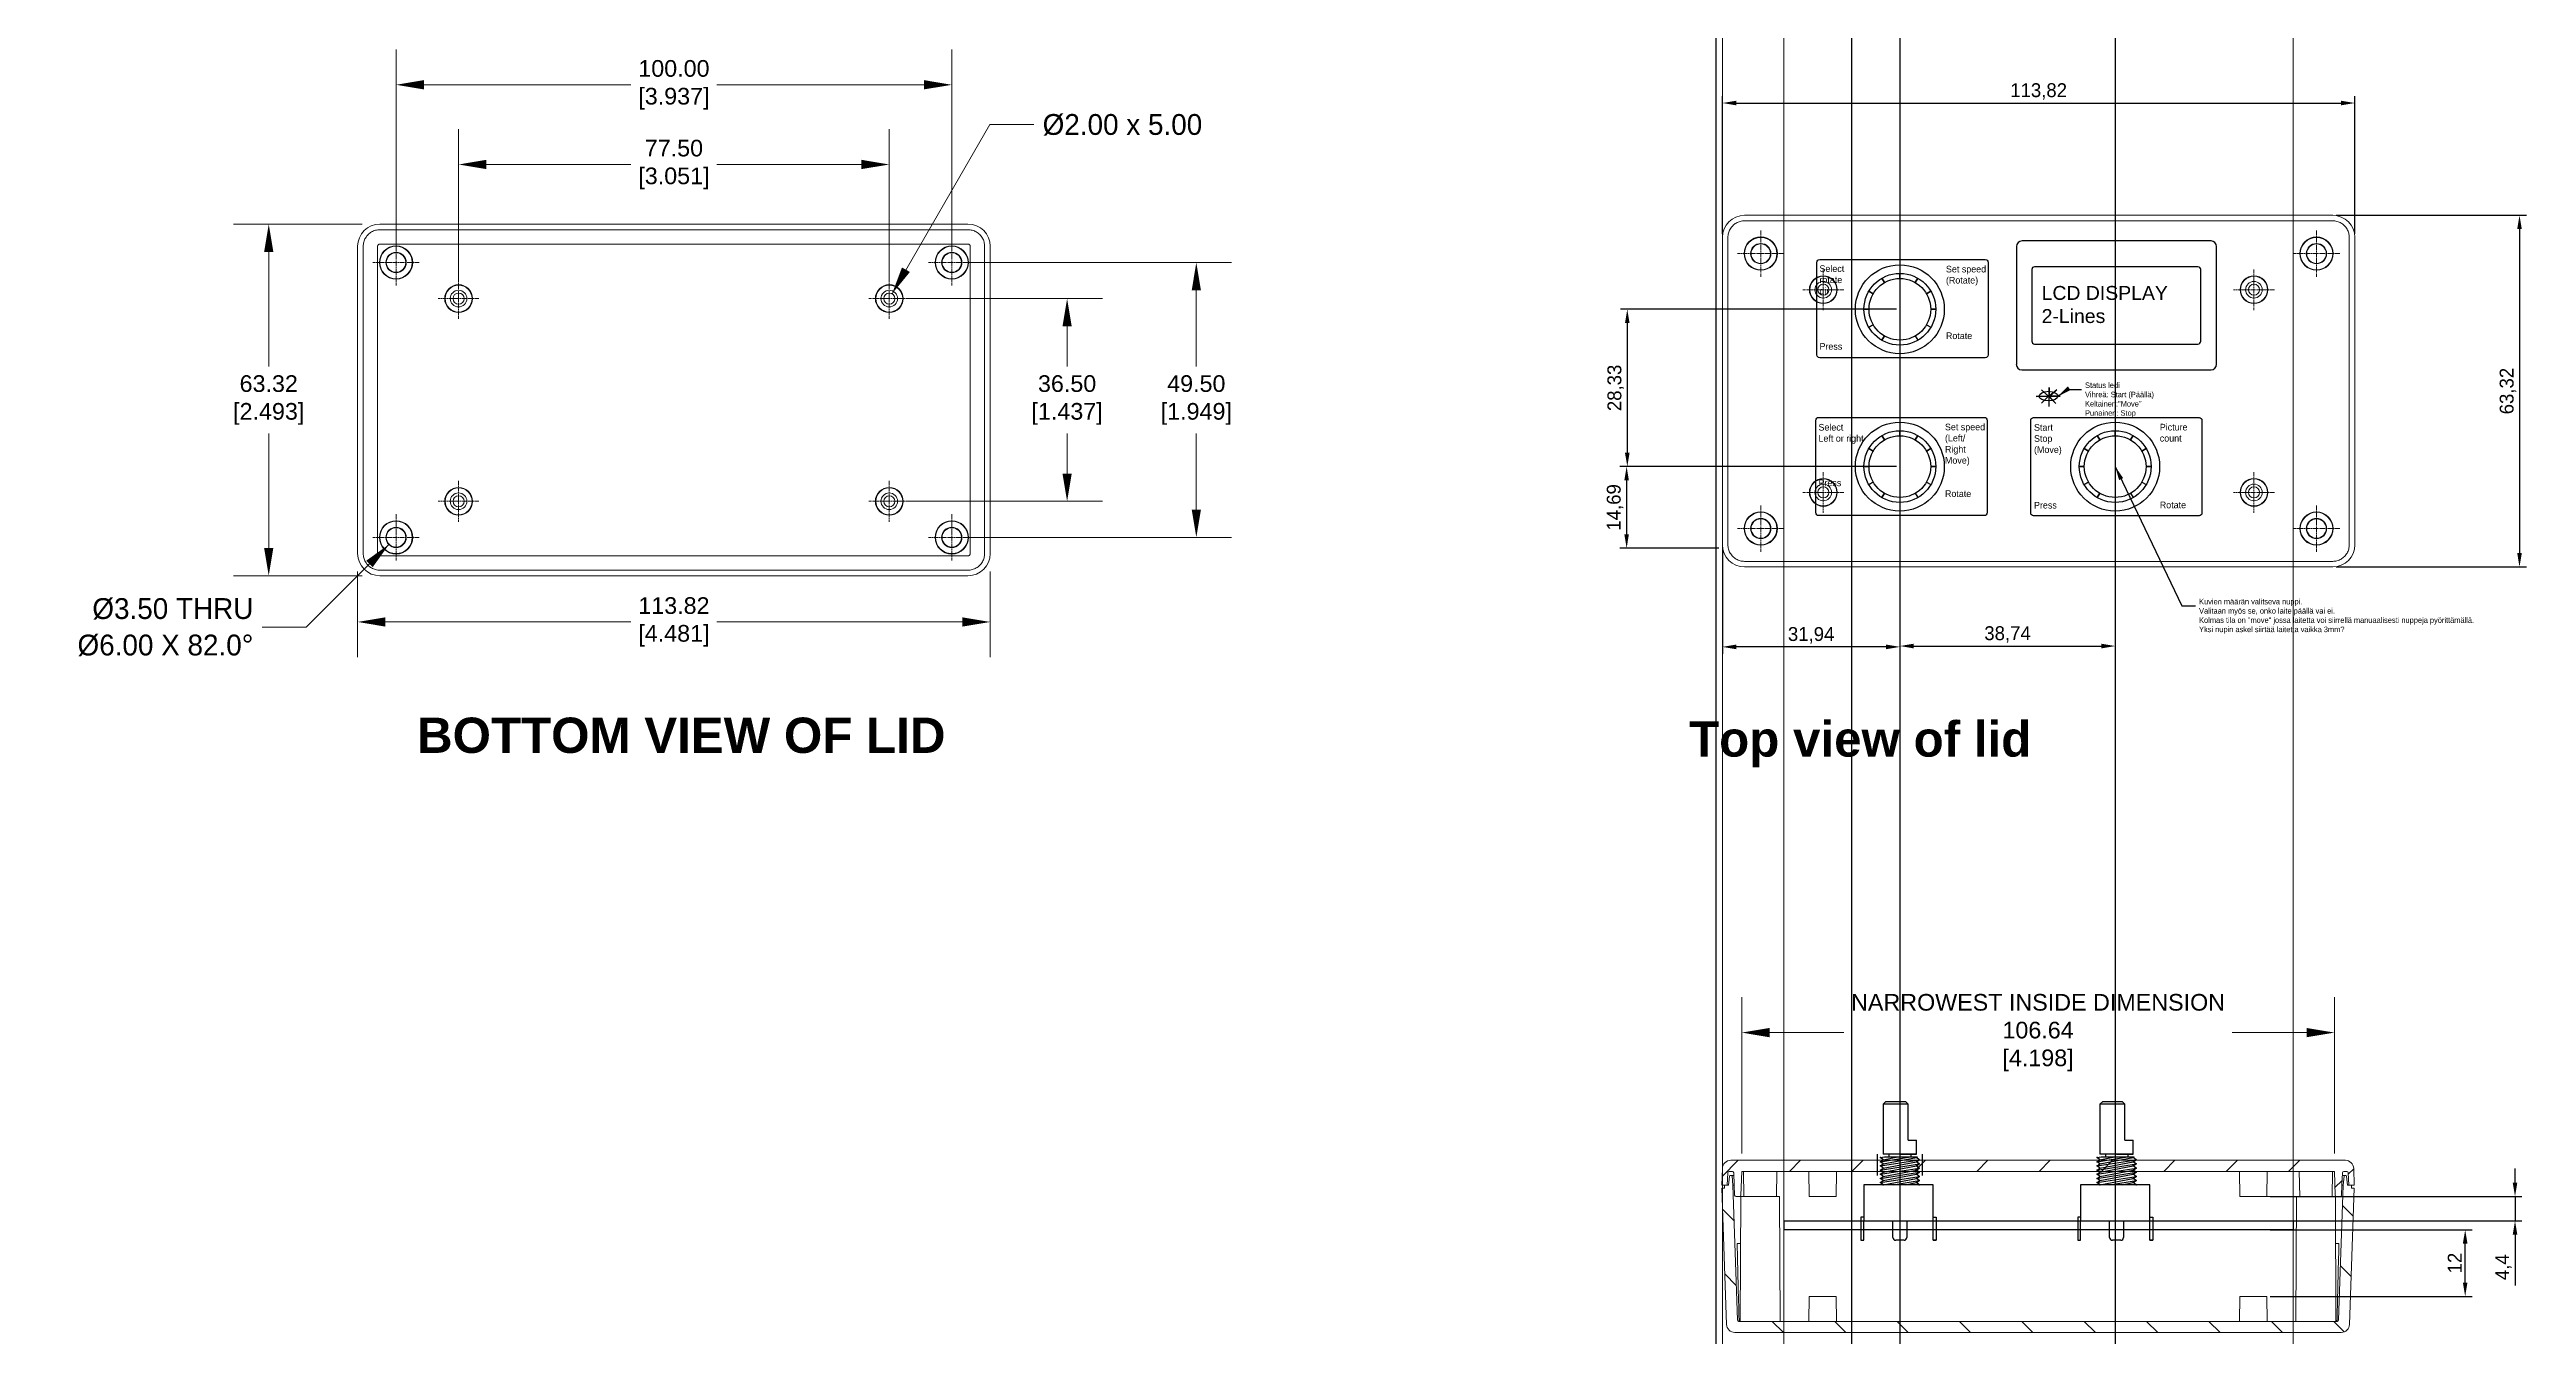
# Model space of a CAD drawing. Header units: millimetres. Extents: x 229 to 675, y 43 to 274.
import ezdxf

# ---------------------------------------------------------------- set-up
doc = ezdxf.new("R2010")
doc.units = ezdxf.units.MM
doc.linetypes.add('CHAIN', pattern=[0.7087, 0.4724, -0.0591, 0.1181, -0.0591])
for name, color, linetype, lineweight in [('Center Mark (ANSI)', 7, 'Continuous', 9), ('Dimension (ANSI)', 51, 'Continuous', 9), ('Hatch (ANSI)', 7, 'Continuous', 9), ('Symbol (ANSI)', 7, 'Continuous', 9), ('Visible (ANSI)', 7, 'Continuous', 18)]:
    doc.layers.add(name, color=color, linetype=linetype, lineweight=lineweight)
doc.layers.add('Comments', color=50, linetype='Continuous')
doc.styles.add('Note Text (ANSI)', font='ARIAL.TTF')
doc.styles.add('Text Style48', font='ARIALBD.TTF')
doc.dimstyles.new('Default - mm [in] (ANSI)', dxfattribs={"dimscale": 2, "dimtxt": 1.5, "dimasz": 2.5, "dimexe": 3.175, "dimexo": 1.6002, "dimgap": 0.8, "dimtad": 0, "dimtih": 1, "dimtoh": 1, "dimrnd": 1e-08, "dimzin": 4, "dimdsep": 46, "dimtxsty": 'Note Text (ANSI)', "dimcen": 0.09, "dimdle": 10, "dimclrd": 256, "dimclre": 256, "dimclrt": 256, "dimadec": 1, "dimazin": 1, "dimtfac": 2.032, "dimtofl": 0, "dimtmove": 0, "dimatfit": 3, "dimfxl": 0, "dimtolj": 1, "dimtzin": 4, "dimlwd": -1, "dimlwe": -1, "dimarcsym": 0})
doc.dimstyles.new('Default - mm [in] (ANSI)$7', dxfattribs={"dimscale": 2, "dimtxt": 1.5, "dimasz": 2.5, "dimexe": 3.175, "dimexo": 1.6002, "dimgap": 0.8, "dimtad": 0, "dimtih": 1, "dimtoh": 1, "dimrnd": 1e-08, "dimzin": 4, "dimdsep": 46, "dimtxsty": 'Note Text (ANSI)', "dimcen": 0.09, "dimdle": 10, "dimclrd": 256, "dimclre": 256, "dimclrt": 256, "dimadec": 1, "dimazin": 1, "dimtfac": 2.032, "dimtofl": 0, "dimtmove": 0, "dimatfit": 3, "dimfxl": 0, "dimtolj": 1, "dimtzin": 4, "dimlwd": -1, "dimlwe": -1, "dimarcsym": 0})
doc.dimstyles.new('ISO-25', dxfattribs={"dimtxt": 2.5, "dimasz": 2.5, "dimexe": 1.25, "dimexo": 0.625, "dimtad": 1, "dimtxsty": 'Standard', "dimcen": 2.5, "dimadec": 0, "dimazin": 0, "dimtfac": 1, "dimtmove": 0, "dimatfit": 3, "dimfxl": 0, "dimarcsym": 0})

msp = doc.modelspace()

# ---------------------------------------------------------------- texts
at = {"char_height": 1.2, "width": 7.72906, "attachment_point": 1}
for s, insert in [('Select \\Protate\\Pdir.\\P\\P\\P\\P\\PPress', (547.787, 234.936)), ('Set speed\\P(Rotate)\\P\\P\\P\\P\\PRotate', (570.546, 234.854)), ('Select\\PLeft or right\\P\\P\\P\\PPress', (547.61, 206.376)), ('Set speed\\P(Left/\\PRight\\PMove)\\P\\P\\PRotate', (570.369, 206.423)), ('Start\\PStop\\P(Move)\\P\\P\\P\\P\\PPress', (586.395, 206.347)), ('Picture count\\P\\P\\P\\P\\P\\PRotate', (609.025, 206.394))]:
    msp.add_mtext(s, dxfattribs=dict(at, insert=insert))
at = {"layer": 'Comments', "char_height": 1, "attachment_point": 1}
for s, insert, width in [('Status ledi\\PVihreä: Start (Päällä)\\PKeltainen:"Move"\\PPunainen: Stop', (595.572, 213.844), 22.20321), ('Kuvien määrän valitseva nuppi.\\PValitaan myös se, onko laite päällä vai ei.\\PKolmas tila on "move" jossa laitetta voi siirrellä manuaalisesti nuppeja pyörittämällä.\\PYksi nupin askel siirtää laitetta vaikka 3mm?', (616.099, 174.884), 47.68318)]:
    msp.add_mtext(s, dxfattribs=dict(at, insert=insert, width=width))
at = {"layer": 'Symbol (ANSI)', "char_height": 3.75}
for s, insert, width, attachment_point, line_spacing_factor in [('%%C2.00 x 5.00', (408.009, 262.171), 32.18834, 1, 0.2625), ('%%C3.50 THRU\\P%%C6.00 X 82.0{\\fArial|b0|i0|c0|p0;°}', (265.99, 169.776), 43.12473, 6, 1.05)]:
    msp.add_mtext(s, dxfattribs=dict(at, insert=insert, width=width, attachment_point=attachment_point, line_spacing_factor=line_spacing_factor))
at = {"layer": 'Symbol (ANSI)', "char_height": 6.35, "attachment_point": 7, "style": 'Text Style48'}
for s, insert in [('BOTTOM VIEW OF LID', (295.431, 147.049)), ('Top view of lid', (524.313, 144.555))]:
    msp.add_mtext(s, dxfattribs=dict(at, insert=insert))

# ---------------------------------------------------------------- blocks, each defined once
blk = doc.blocks.new('*D8')
at = {"layer": 'Defpoints', "color": 0, "lineweight": -3}
for p in [(380.41, 253.09), (302.91, 228.94), (380.41, 228.94)]:
    blk.add_point(p, dxfattribs=at)
at = {"layer": 'Dimension (ANSI)'}
for p, q in [((302.91, 232.15), (302.91, 259.44)), ((380.41, 232.15), (380.41, 259.44)), ((307.91, 253.09), (333.93, 253.09)), ((349.39, 253.09), (375.41, 253.09))]:
    blk.add_line(p, q, dxfattribs=at)
for points in [[(307.91, 252.26), (307.91, 253.93), (302.91, 253.09)], [(375.41, 253.93), (375.41, 252.26), (380.41, 253.09)]]:
    blk.add_solid(points, dxfattribs=at)
at = {"layer": 'Dimension (ANSI)', "lineweight": -2, "insert": (341.66, 253.09), "char_height": 3, "attachment_point": 5, "style": 'Note Text (ANSI)'}
blk.add_mtext('\\A1;77.50\\P[3.051]', dxfattribs=at)
blk = doc.blocks.new('*D9')
at = {"layer": 'Defpoints', "color": 0, "lineweight": -3}
for p in [(391.66, 267.44), (291.66, 235.44), (391.66, 235.44)]:
    blk.add_point(p, dxfattribs=at)
at = {"layer": 'Dimension (ANSI)'}
for p, q in [((291.66, 238.65), (291.66, 273.79)), ((391.66, 238.65), (391.66, 273.79)), ((296.66, 267.44), (333.93, 267.44)), ((349.39, 267.44), (386.66, 267.44))]:
    blk.add_line(p, q, dxfattribs=at)
for points in [[(296.66, 266.61), (296.66, 268.28), (291.66, 267.44)], [(386.66, 268.28), (386.66, 266.61), (391.66, 267.44)]]:
    blk.add_solid(points, dxfattribs=at)
at = {"layer": 'Dimension (ANSI)', "lineweight": -2, "insert": (341.66, 267.44), "char_height": 3, "attachment_point": 5, "style": 'Note Text (ANSI)'}
blk.add_mtext('\\A1;100.00\\P[3.937]', dxfattribs=at)
blk = doc.blocks.new('*D10')
at = {"layer": 'Defpoints', "color": 0, "lineweight": -3}
for p in [(288.75, 242.35), (268.75, 179.04), (288.75, 179.04)]:
    blk.add_point(p, dxfattribs=at)
at = {"layer": 'Dimension (ANSI)'}
for p, q in [((285.55, 242.35), (262.4, 242.35)), ((268.75, 237.35), (268.75, 216.72)), ((268.75, 204.67), (268.75, 184.04)), ((285.55, 179.04), (262.4, 179.04))]:
    blk.add_line(p, q, dxfattribs=at)
for points in [[(267.92, 237.35), (269.58, 237.35), (268.75, 242.35)], [(269.58, 184.04), (267.92, 184.04), (268.75, 179.04)]]:
    blk.add_solid(points, dxfattribs=at)
at = {"layer": 'Dimension (ANSI)', "lineweight": -2, "insert": (268.75, 210.69), "char_height": 3, "attachment_point": 5, "style": 'Note Text (ANSI)'}
blk.add_mtext('\\A1;63.32\\P[2.493]', dxfattribs=at)
blk = doc.blocks.new('*D11')
at = {"layer": 'Defpoints', "color": 0, "lineweight": -3}
for p in [(380.41, 228.94), (380.41, 192.44), (412.41, 192.44)]:
    blk.add_point(p, dxfattribs=at)
at = {"layer": 'Dimension (ANSI)'}
for p, q in [((383.61, 228.94), (418.76, 228.94)), ((412.41, 223.94), (412.41, 216.72)), ((412.41, 204.67), (412.41, 197.44)), ((383.61, 192.44), (418.76, 192.44))]:
    blk.add_line(p, q, dxfattribs=at)
for points in [[(411.58, 223.94), (413.24, 223.94), (412.41, 228.94)], [(413.24, 197.44), (411.58, 197.44), (412.41, 192.44)]]:
    blk.add_solid(points, dxfattribs=at)
at = {"layer": 'Dimension (ANSI)', "lineweight": -2, "insert": (412.41, 210.69), "char_height": 3, "attachment_point": 5, "style": 'Note Text (ANSI)'}
blk.add_mtext('\\A1;36.50\\P[1.437]', dxfattribs=at)
blk = doc.blocks.new('*D12')
at = {"layer": 'Defpoints', "color": 0, "lineweight": -3}
for p in [(391.66, 235.44), (391.66, 185.94), (435.66, 185.94)]:
    blk.add_point(p, dxfattribs=at)
at = {"layer": 'Dimension (ANSI)'}
for p, q in [((394.86, 235.44), (442.01, 235.44)), ((435.66, 230.44), (435.66, 216.72)), ((435.66, 204.67), (435.66, 190.94)), ((394.86, 185.94), (442.01, 185.94))]:
    blk.add_line(p, q, dxfattribs=at)
for points in [[(434.83, 230.44), (436.49, 230.44), (435.66, 235.44)], [(436.49, 190.94), (434.83, 190.94), (435.66, 185.94)]]:
    blk.add_solid(points, dxfattribs=at)
at = {"layer": 'Dimension (ANSI)', "lineweight": -2, "insert": (435.66, 210.69), "char_height": 3, "attachment_point": 5, "style": 'Note Text (ANSI)'}
blk.add_mtext('\\A1;49.50\\P[1.949]', dxfattribs=at)
blk = doc.blocks.new('*D13')
at = {"layer": 'Defpoints', "color": 0, "lineweight": -3}
for p in [(284.75, 183.03), (398.57, 183.03), (398.57, 170.72)]:
    blk.add_point(p, dxfattribs=at)
at = {"layer": 'Dimension (ANSI)'}
for p, q in [((284.75, 179.83), (284.75, 164.37)), ((398.57, 179.83), (398.57, 164.37)), ((289.75, 170.72), (333.93, 170.72)), ((349.39, 170.72), (393.57, 170.72))]:
    blk.add_line(p, q, dxfattribs=at)
for points in [[(289.75, 169.88), (289.75, 171.55), (284.75, 170.72)], [(393.57, 171.55), (393.57, 169.88), (398.57, 170.72)]]:
    blk.add_solid(points, dxfattribs=at)
at = {"layer": 'Dimension (ANSI)', "lineweight": -2, "insert": (341.66, 170.72), "char_height": 3, "attachment_point": 5, "style": 'Note Text (ANSI)'}
blk.add_mtext('\\A1;113.82\\P[4.481]', dxfattribs=at)
blk = doc.blocks.new('*D34')
at = {"layer": 'Defpoints', "color": 0, "lineweight": -3}
for p in [(640.44, 96.78), (533.8, 71.78), (640.44, 71.78)]:
    blk.add_point(p, dxfattribs=at)
at = {"layer": 'Dimension (ANSI)'}
for p, q in [((533.8, 74.98), (533.8, 103.13)), ((640.44, 74.98), (640.44, 103.13)), ((538.8, 96.78), (552.2, 96.78)), ((622.03, 96.78), (635.44, 96.78))]:
    blk.add_line(p, q, dxfattribs=at)
for points in [[(538.8, 95.94), (538.8, 97.61), (533.8, 96.78)], [(635.44, 97.61), (635.44, 95.94), (640.44, 96.78)]]:
    blk.add_solid(points, dxfattribs=at)
at = {"layer": 'Dimension (ANSI)', "lineweight": -2, "insert": (587.12, 96.78), "char_height": 3, "attachment_point": 5, "style": 'Note Text (ANSI)'}
blk.add_mtext('\\A1;NARROWEST INSIDE DIMENSION\\P106.64\\P[4.198]', dxfattribs=at)
blk = doc.blocks.new('encoder-knob')
for p, q in [((-2.78, 4.81), (-3.23, 5.59)), ((-3.23, 5.59), (-2.78, 4.81)), ((0, 5.55), (0, 6.46)), ((0, 6.46), (0, 5.55)), ((2.77, 4.81), (3.23, 5.59)), ((3.23, 5.59), (2.77, 4.81)), ((-5.55, 0), (-6.46, 0)), ((-6.46, 0), (-5.55, 0)), ((-4.81, 2.77), (-5.59, 3.23)), ((-5.59, 3.23), (-4.81, 2.77)), ((4.81, 2.77), (5.59, 3.23)), ((5.59, 3.23), (4.81, 2.77)), ((5.55, 0), (6.46, 0)), ((6.46, 0), (5.55, 0)), ((-5.59, -3.23), (-4.81, -2.78)), ((-4.81, -2.78), (-5.59, -3.23)), ((4.81, -2.78), (5.59, -3.23)), ((-2.78, -4.81), (-3.23, -5.59)), ((-3.23, -5.59), (-2.78, -4.81)), ((0, -5.55), (0, -6.46)), ((2.77, -4.81), (3.23, -5.59))]:
    blk.add_line(p, q)
for radius in [8, 6.46, 5.55]:
    blk.add_circle((0, 0), radius)
blk = doc.blocks.new('lcd-display')
at = {"color": 251}
for p, q in [((31.75, 5.15), (-2.25, 5.15)), ((-3.25, 4.15), (-3.25, -17.05)), ((32.75, -17.05), (32.75, 4.15)), ((-2.25, -18.05), (31.75, -18.05))]:
    blk.add_line(p, q, dxfattribs=at)
for p, q in [((-0.5, 0), (-0.5, -12.9)), ((29.4, 0.5), (0, 0.5)), ((29.9, -12.9), (29.9, 0)), ((0, -13.4), (29.4, -13.4))]:
    blk.add_line(p, q)
for centre, start, end in [((-2.25, 4.15), 90, 180), ((31.75, 4.15), 0, 90), ((-2.3, -17.05), 180, 270), ((31.75, -17.05), 270, 0)]:
    blk.add_arc(centre, 1, start, end, dxfattribs=at)
for centre, start, end in [((0, 0), 90, 180), ((29.4, 0), 0, 90), ((0, -12.9), 180, 270), ((29.4, -12.9), 270, 0)]:
    blk.add_arc(centre, 0.5, start, end)
at = {"insert": (1.27, -2.95), "char_height": 2.5, "width": 28.9228, "attachment_point": 1}
blk.add_mtext('{\\fArial|b0|i0|c0|p34;LCD DISPLAY\\P2-Lines}', dxfattribs=at)
blk = doc.blocks.new('*D76')
at = {"layer": 'Defpoints', "color": 0, "lineweight": -3}
for p in [(562.26, 198.7), (530.32, 184.63), (530.32, 166.23)]:
    blk.add_point(p, dxfattribs=at)
at = {"layer": 'Dimension (ANSI)', "color": 0, "lineweight": -2}
for p, q in [((562.26, 198.07), (562.26, 164.98)), ((530.32, 184.01), (530.32, 164.98)), ((559.76, 166.23), (532.82, 166.23))]:
    blk.add_line(p, q, dxfattribs=at)
for points in [[(532.82, 165.81), (532.82, 166.65), (530.32, 166.23)], [(559.76, 166.65), (559.76, 165.81), (562.26, 166.23)]]:
    blk.add_solid(points, dxfattribs=at)
at = {"layer": 'Dimension (ANSI)', "color": 0, "lineweight": -2, "insert": (546.29, 168.31), "char_height": 2.5, "attachment_point": 5}
blk.add_mtext('31,94', dxfattribs=at)
blk = doc.blocks.new('*D77')
at = {"layer": 'Defpoints', "color": 0, "lineweight": -3}
for p in [(562.26, 198.7), (513.09, 184.01), (530.32, 184.01)]:
    blk.add_point(p, dxfattribs=at)
at = {"layer": 'Dimension (ANSI)', "color": 0, "lineweight": -2}
for p, q in [((561.63, 198.7), (511.84, 198.7)), ((513.09, 196.2), (513.09, 186.51)), ((529.69, 184.01), (511.84, 184.01))]:
    blk.add_line(p, q, dxfattribs=at)
for points in [[(512.67, 196.2), (513.5, 196.2), (513.09, 198.7)], [(513.5, 186.51), (512.67, 186.51), (513.09, 184.01)]]:
    blk.add_solid(points, dxfattribs=at)
at = {"layer": 'Dimension (ANSI)', "color": 0, "lineweight": -2, "insert": (511, 191.35), "char_height": 2.5, "attachment_point": 5, "rotation": 90}
blk.add_mtext('14,69', dxfattribs=at)
blk = doc.blocks.new('*D78')
at = {"layer": 'Defpoints', "color": 0, "lineweight": -3}
for p in [(562.26, 227.02), (513.21, 198.7), (562.26, 198.7)]:
    blk.add_point(p, dxfattribs=at)
at = {"layer": 'Dimension (ANSI)', "color": 0, "lineweight": -2}
for p, q in [((561.63, 227.02), (511.96, 227.02)), ((513.21, 224.52), (513.21, 201.2)), ((561.63, 198.7), (511.96, 198.7))]:
    blk.add_line(p, q, dxfattribs=at)
for points in [[(512.79, 224.52), (513.62, 224.52), (513.21, 227.02)], [(513.62, 201.2), (512.79, 201.2), (513.21, 198.7)]]:
    blk.add_solid(points, dxfattribs=at)
at = {"layer": 'Dimension (ANSI)', "color": 0, "lineweight": -2, "insert": (511.12, 212.86), "char_height": 2.5, "attachment_point": 5, "rotation": 90}
blk.add_mtext('28,33', dxfattribs=at)
blk = doc.blocks.new('*D79')
at = {"layer": 'Defpoints', "color": 0, "lineweight": -3}
for p in [(562.26, 198.7), (601, 198.7), (601, 166.38)]:
    blk.add_point(p, dxfattribs=at)
at = {"layer": 'Dimension (ANSI)', "color": 0, "lineweight": -2}
for p, q in [((562.26, 198.07), (562.26, 165.13)), ((601, 198.07), (601, 165.13)), ((564.76, 166.38), (598.5, 166.38))]:
    blk.add_line(p, q, dxfattribs=at)
for points in [[(564.76, 165.96), (564.76, 166.8), (562.26, 166.38)], [(598.5, 166.8), (598.5, 165.96), (601, 166.38)]]:
    blk.add_solid(points, dxfattribs=at)
at = {"layer": 'Dimension (ANSI)', "color": 0, "lineweight": -2, "insert": (581.63, 168.46), "char_height": 2.5, "attachment_point": 5}
blk.add_mtext('38,74', dxfattribs=at)
blk = doc.blocks.new('*D80')
at = {"layer": 'Defpoints', "color": 0, "lineweight": -3}
for p in [(644.13, 264.16), (530.32, 239.95), (644.13, 239.95)]:
    blk.add_point(p, dxfattribs=at)
at = {"layer": 'Dimension (ANSI)', "color": 0, "lineweight": -2}
for p, q in [((530.32, 240.58), (530.32, 265.41)), ((532.82, 264.16), (641.63, 264.16)), ((644.13, 240.58), (644.13, 265.41))]:
    blk.add_line(p, q, dxfattribs=at)
for points in [[(532.82, 263.74), (532.82, 264.57), (530.32, 264.16)], [(641.63, 264.57), (641.63, 263.74), (644.13, 264.16)]]:
    blk.add_solid(points, dxfattribs=at)
at = {"layer": 'Dimension (ANSI)', "color": 0, "lineweight": -2, "insert": (587.22, 266.24), "char_height": 2.5, "attachment_point": 5}
blk.add_mtext('113,82', dxfattribs=at)
blk = doc.blocks.new('*D81')
at = {"layer": 'Defpoints', "color": 0, "lineweight": -3}
for p in [(640.13, 243.95), (640.13, 180.63), (673.75, 180.63)]:
    blk.add_point(p, dxfattribs=at)
at = {"layer": 'Dimension (ANSI)', "color": 0, "lineweight": -2}
for p, q in [((640.76, 243.95), (675, 243.95)), ((673.75, 241.45), (673.75, 183.13)), ((640.76, 180.63), (675, 180.63))]:
    blk.add_line(p, q, dxfattribs=at)
for points in [[(673.34, 241.45), (674.17, 241.45), (673.75, 243.95)], [(674.17, 183.13), (673.34, 183.13), (673.75, 180.63)]]:
    blk.add_solid(points, dxfattribs=at)
at = {"layer": 'Dimension (ANSI)', "color": 0, "lineweight": -2, "insert": (671.67, 212.29), "char_height": 2.5, "attachment_point": 5, "rotation": 90}
blk.add_mtext('63,32', dxfattribs=at)
blk = doc.blocks.new('ENCODER')
for p, q in [((526.36, 13.59), (526.86, 14.09)), ((526.36, 13.59), (526.36, 4.59)), ((526.36, 13.59), (526.36, 7.09)), ((530.86, 13.59), (526.36, 13.59)), ((526.86, 14.09), (530.36, 14.09)), ((530.36, 14.09), (530.86, 13.59)), ((530.86, 7.09), (530.86, 13.59)), ((532.36, 4.59), (526.36, 4.59)), ((529.36, 4.59), (527.36, 4.59)), ((527.36, 4.59), (527.36, 4.09)), ((529.36, 4.59), (532.36, 4.59)), ((529.36, 4.59), (531.36, 4.59)), ((530.86, 7.09), (532.36, 7.09)), ((531.36, 4.59), (531.36, 4.09)), ((532.36, 4.59), (532.36, 7.09)), ((525.86, 3.22), (531.3, 4.09)), ((525.86, 3.97), (526.61, 4.09)), ((526.36, 3.59), (525.86, 3.97)), ((525.86, 3.22), (526.36, 3.59)), ((525.86, 2.47), (532.86, 3.59)), ((526.36, 2.84), (525.86, 3.22)), ((525.86, 2.47), (526.36, 2.84)), ((525.86, 1.72), (532.86, 2.84)), ((526.36, 2.09), (525.86, 2.47)), ((525.86, 1.72), (526.36, 2.09)), ((525.86, 0.97), (532.86, 2.09)), ((526.36, 1.34), (525.86, 1.72)), ((525.86, 0.97), (526.36, 1.34)), ((525.86, 0.22), (532.86, 1.34)), ((526.36, 0.59), (525.86, 0.97)), ((525.86, 0.22), (526.36, 0.59)), ((525.86, -0.53), (532.86, 0.59)), ((526.36, -0.16), (525.86, 0.22)), ((526.36, 3.59), (529.02, 4.09)), ((526.36, 2.84), (532.36, 3.97)), ((526.36, 2.09), (532.36, 3.22)), ((526.36, 1.34), (532.36, 2.47)), ((526.36, 0.59), (532.36, 1.72)), ((526.36, -0.16), (532.36, 0.97)), ((526.36, -0.91), (532.36, 0.22)), ((526.61, 4.09), (532.52, 4.09)), ((532.36, 3.97), (532.52, 4.09)), ((532.86, 3.59), (532.36, 3.97)), ((532.36, 3.22), (532.86, 3.59)), ((532.86, 2.84), (532.36, 3.22)), ((532.36, 2.47), (532.86, 2.84)), ((532.86, 2.09), (532.36, 2.47)), ((532.36, 1.72), (532.86, 2.09)), ((532.86, 1.34), (532.36, 1.72)), ((532.36, 0.97), (532.86, 1.34)), ((532.86, 0.59), (532.36, 0.97)), ((532.36, 0.22), (532.86, 0.59)), ((532.86, -0.16), (532.36, 0.22)), ((522.86, -0.91), (522.86, -7.41)), ((535.36, -0.91), (522.86, -0.91)), ((529.11, -0.91), (525.61, -0.91)), ((525.86, -0.53), (526.36, -0.16)), ((526.36, -0.91), (525.86, -0.53)), ((532.61, -0.91), (526.11, -0.91)), ((526.36, -0.91), (526.36, -0.91)), ((528.17, -0.91), (532.86, -0.16)), ((530.34, -0.91), (532.36, -0.53)), ((532.36, -0.53), (532.86, -0.16)), ((532.86, -0.91), (532.36, -0.53)), ((535.36, -7.41), (535.36, -0.91)), ((522.86, -6.73), (522.36, -6.73)), ((522.36, -6.73), (522.36, -7.41)), ((522.36, -7.41), (522.36, -10.91)), ((522.86, -7.41), (535.36, -7.41)), ((522.86, -10.91), (522.86, -7.41)), ((528.11, -10.41), (528.11, -7.41)), ((528.11, -7.41), (530.61, -7.41)), ((530.61, -7.41), (530.61, -10.41)), ((535.36, -7.41), (535.36, -6.73)), ((535.36, -6.73), (535.36, -6.73)), ((535.36, -6.73), (535.87, -6.73)), ((535.37, -10.91), (535.36, -7.41)), ((535.87, -6.73), (535.87, -7.41)), ((535.87, -7.41), (535.87, -10.91)), ((522.36, -10.91), (522.86, -10.91)), ((529.36, -10.91), (528.61, -10.91)), ((530.11, -10.91), (529.36, -10.91)), ((535.87, -10.91), (535.37, -10.91)), ((535.37, -10.91), (535.87, -10.91)), ((535.87, -10.91), (535.37, -10.91))]:
    blk.add_line(p, q)
for centre, start, end in [((528.61, -10.41), 180, 270), ((530.11, -10.41), 270, 0)]:
    blk.add_arc(centre, 0.5, start, end)
for p in [(525.86, 3.97), (525.86, 3.22), (525.86, 2.47), (525.86, 1.72), (525.86, 0.97), (525.86, 0.22), (526.36, 3.59), (526.36, 2.84), (526.36, 2.09), (526.36, 1.34), (526.36, 0.59), (532.36, 3.97), (532.36, 3.22), (532.36, 2.47), (532.36, 1.72), (532.36, 0.97), (532.36, 0.22), (532.86, 3.59), (532.86, 2.84), (532.86, 2.09), (532.86, 1.34), (532.86, 0.59), (525.86, -0.53), (526.36, -0.16), (526.36, -0.91), (532.36, -0.53), (532.86, -0.16), (532.86, -0.91)]:
    blk.add_point(p)
blk = doc.blocks.new('piirilevy')
for p, q in [((541.4, 50.88), (633.05, 50.88)), ((545.95, 49.28), (541.4, 49.28)), ((633.05, 49.28), (545.95, 49.28)), ((633.05, 50.88), (633.05, 49.28))]:
    blk.add_line(p, q)
for p in [(32.89, 58.29), (71.89, 58.29)]:
    blk.add_blockref('ENCODER', p)
blk = doc.blocks.new('*D90')
at = {"color": 0, "lineweight": -2}
for p, q in [((628.91, 61.28), (665.23, 61.28)), ((663.98, 51.78), (663.98, 58.78)), ((628.91, 49.28), (665.23, 49.28))]:
    blk.add_line(p, q, dxfattribs=at)
for points in [[(663.56, 58.78), (664.39, 58.78), (663.98, 61.28)], [(664.39, 51.78), (663.56, 51.78), (663.98, 49.28)]]:
    blk.add_solid(points, dxfattribs=at)
at = {"layer": 'Defpoints', "color": 0, "lineweight": -3}
for p in [(628.29, 61.28), (663.98, 61.28), (628.29, 49.28)]:
    blk.add_point(p, dxfattribs=at)
at = {"color": 0, "lineweight": -2, "insert": (662.1, 55.28), "char_height": 2.5, "attachment_point": 5, "rotation": 90}
blk.add_mtext('12', dxfattribs=at)
blk = doc.blocks.new('*D91')
at = {"color": 0, "lineweight": -2}
for p, q in [((672.95, 69.78), (672.95, 72.28)), ((628.91, 67.28), (674.2, 67.28)), ((672.95, 67.28), (672.95, 62.88)), ((628.91, 62.88), (674.2, 62.88)), ((672.95, 60.38), (672.95, 57.88)), ((672.95, 57.88), (672.95, 51.21))]:
    blk.add_line(p, q, dxfattribs=at)
for points in [[(673.36, 69.78), (672.53, 69.78), (672.95, 67.28)], [(672.53, 60.38), (673.36, 60.38), (672.95, 62.88)]]:
    blk.add_solid(points, dxfattribs=at)
at = {"layer": 'Defpoints', "color": 0, "lineweight": -3}
for p in [(628.29, 67.28), (628.29, 62.88), (672.95, 62.88)]:
    blk.add_point(p, dxfattribs=at)
at = {"color": 0, "lineweight": -2, "insert": (670.86, 54.54), "char_height": 2.5, "attachment_point": 5, "rotation": 90}
blk.add_mtext('4,4', dxfattribs=at)

# ---------------------------------------------------------------- dimensions: what is measured, and where the dimension line sits
for base, p1, p2, picture, middle in [((672.946, 62.878), (628.289, 67.278), (628.289, 62.878), '*D91', (670.863, 54.545)), ((663.975, 61.278), (628.289, 49.278), (628.289, 61.278), '*D90', (662.1, 55.278))]:
    dim = msp.add_linear_dim(base=base, p1=p1, p2=p2, angle=90, dimstyle='ISO-25')
    dim.commit()
    dim.dimension.update_dxf_attribs({"geometry": picture, "text_midpoint": middle})
at = {"layer": 'Dimension (ANSI)'}
for base, p1, p2, angle, picture, middle in [((391.659, 267.445), (291.659, 235.445), (391.659, 235.445), 180, '*D9', (341.659, 267.445)), ((380.409, 253.092), (302.909, 228.945), (380.409, 228.945), 180, '*D8', (341.659, 253.092)), ((268.748, 179.037), (288.748, 242.353), (288.748, 179.037), 90, '*D10', (268.748, 210.695)), ((435.659, 185.945), (391.659, 235.445), (391.659, 185.945), 90, '*D12', (435.659, 210.695)), ((412.409, 192.445), (380.409, 228.945), (380.409, 192.445), 90, '*D11', (412.409, 210.695)), ((398.567, 170.717), (284.751, 183.034), (398.567, 183.034), 180, '*D13', (341.659, 170.717))]:
    dim = msp.add_linear_dim(base=base, p1=p1, p2=p2, angle=angle, dimstyle='Default - mm [in] (ANSI)', override={"dimpost": '\\X'}, dxfattribs=at)
    dim.commit()
    dim.dimension.update_dxf_attribs({"geometry": picture, "text_midpoint": middle, "dimtype": 160})
for base, p1, p2, picture, middle in [((644.132, 264.155), (530.316, 239.951), (644.132, 239.951), '*D80', (587.224, 266.239)), ((530.316, 166.229), (562.255, 198.695), (530.316, 184.63), '*D76', (546.286, 168.312)), ((600.998, 166.381), (562.255, 198.695), (600.998, 198.695), '*D79', (581.627, 168.464))]:
    dim = msp.add_linear_dim(base=base, p1=p1, p2=p2, dimstyle='ISO-25', dxfattribs=at)
    dim.commit()
    dim.dimension.update_dxf_attribs({"geometry": picture, "text_midpoint": middle})
for base, p1, p2, picture, middle in [((673.755, 180.633), (640.134, 243.949), (640.134, 180.633), '*D81', (671.671, 212.291)), ((513.207, 198.695), (562.255, 227.023), (562.255, 198.695), '*D78', (511.124, 212.859)), ((513.086, 184.005), (562.255, 198.695), (530.316, 184.005), '*D77', (511.002, 191.35))]:
    dim = msp.add_linear_dim(base=base, p1=p1, p2=p2, angle=90, dimstyle='ISO-25', dxfattribs=at)
    dim.commit()
    dim.dimension.update_dxf_attribs({"geometry": picture, "text_midpoint": middle})
dim = msp.add_linear_dim(base=(640.438, 96.778), p1=(533.796, 71.778), p2=(640.438, 71.778), angle=180, text='NARROWEST INSIDE DIMENSION\\P<>', dimstyle='Default - mm [in] (ANSI)', override={"dimpost": '\\X'}, dxfattribs=at)
dim.commit()
dim.dimension.update_dxf_attribs({"geometry": '*D34', "text_midpoint": (587.117, 96.778), "dimtype": 160})

# ---------------------------------------------------------------- hatches: boundary and pattern name
at = {"layer": 'Hatch (ANSI)'}
h = msp.add_hatch(dxfattribs=at)
h.set_pattern_fill('ANSI31', color=256, scale=63.5, style=0)
h.set_pattern_definition([(45, (5.37, -195.848), (-5.61266, 5.61266), [])])
edge = h.paths.add_edge_path()
edge.add_ellipse((531.815, 72.278), major_axis=(0, 1.5), ratio=1, start_angle=0, end_angle=88)
edge.add_line((530.316, 72.331), (530.209, 69.278))
edge.add_line((530.209, 69.278), (530.692, 69.278))
edge.add_line((530.692, 69.278), (531.209, 69.278))
edge.add_line((531.209, 69.278), (531.308, 71.539))
edge.add_ellipse((531.558, 71.528), major_axis=(-0.25, 0.011), ratio=1, start_angle=272.5, end_angle=360, ccw=False)
edge.add_line((531.558, 71.778), (532.111, 71.778))
edge.add_ellipse((532.111, 71.528), major_axis=(0, 0.25), ratio=1, start_angle=272.5, end_angle=360, ccw=False)
edge.add_line((532.36, 71.539), (532.459, 69.278))
edge.add_line((532.459, 69.278), (532.521, 67.52))
edge.add_ellipse((532.77, 67.528), major_axis=(0.009, -0.25), ratio=1, start_angle=270, end_angle=358)
edge.add_line((532.77, 67.278), (533.398, 67.278))
edge.add_ellipse((533.398, 67.528), major_axis=(0, -0.25), ratio=1, start_angle=0, end_angle=88)
edge.add_line((533.648, 67.52), (533.796, 71.778))
edge.add_line((533.796, 71.778), (640.438, 71.778))
edge.add_line((640.438, 71.778), (640.587, 67.52))
edge.add_ellipse((640.836, 67.528), major_axis=(0.009, -0.25), ratio=1, start_angle=270, end_angle=358)
edge.add_line((640.836, 67.278), (641.464, 67.278))
edge.add_ellipse((641.464, 67.528), major_axis=(0, -0.25), ratio=1, start_angle=0, end_angle=88)
edge.add_line((641.714, 67.52), (641.775, 69.278))
edge.add_line((641.775, 69.278), (641.874, 71.539))
edge.add_ellipse((642.124, 71.528), major_axis=(-0.25, 0.011), ratio=1, start_angle=272.5, end_angle=360, ccw=False)
edge.add_line((642.124, 71.778), (642.677, 71.778))
edge.add_ellipse((642.677, 71.528), major_axis=(0, 0.25), ratio=1, start_angle=272.5, end_angle=360, ccw=False)
edge.add_line((642.926, 71.539), (643.025, 69.278))
edge.add_line((643.025, 69.278), (643.543, 69.278))
edge.add_line((643.543, 69.278), (644.025, 69.278))
edge.add_line((644.025, 69.278), (643.919, 72.331))
edge.add_ellipse((642.419, 72.278), major_axis=(-1.499, -0.052), ratio=1, start_angle=180, end_angle=268)
edge.add_line((642.419, 73.778), (531.815, 73.778))
h = msp.add_hatch(dxfattribs=at)
h.set_pattern_fill('ANSI31', color=256, scale=63.5, angle=-90, style=0)
h.set_pattern_definition([(-45, (5.37, -195.848), (5.61266, 5.61266), [])])
edge = h.paths.add_edge_path()
edge.add_line((643.543, 68.778), (643.543, 69.278))
edge.add_line((643.543, 69.278), (643.025, 69.278))
edge.add_line((643.025, 69.278), (642.791, 69.278))
edge.add_line((642.791, 69.278), (642.648, 70.914))
edge.add_ellipse((642.524, 70.903), major_axis=(0.125, 0.011), ratio=1, start_angle=0, end_angle=85)
edge.add_line((642.524, 71.028), (642.309, 71.028))
edge.add_ellipse((642.309, 70.903), major_axis=(0, 0.125), ratio=1, start_angle=0, end_angle=85)
edge.add_line((642.184, 70.914), (642.041, 69.278))
edge.add_line((642.041, 69.278), (641.194, 45.02))
edge.add_ellipse((640.944, 45.028), major_axis=(-0.009, -0.25), ratio=1, start_angle=2, end_angle=90, ccw=False)
edge.add_line((640.944, 44.778), (533.29, 44.778))
edge.add_ellipse((533.29, 45.028), major_axis=(-0.25, 0), ratio=1, start_angle=2, end_angle=90, ccw=False)
edge.add_line((533.04, 45.02), (532.193, 69.278))
edge.add_line((532.193, 69.278), (532.05, 70.914))
edge.add_ellipse((531.925, 70.903), major_axis=(0.125, 0.011), ratio=1, start_angle=0, end_angle=85)
edge.add_line((531.925, 71.028), (531.711, 71.028))
edge.add_ellipse((531.711, 70.903), major_axis=(0, 0.125), ratio=1, start_angle=0, end_angle=85)
edge.add_line((531.586, 70.914), (531.443, 69.278))
edge.add_line((531.443, 69.278), (531.209, 69.278))
edge.add_line((531.209, 69.278), (530.692, 69.278))
edge.add_line((530.692, 69.278), (530.692, 68.778))
edge.add_line((530.692, 68.778), (530.209, 68.778))
edge.add_line((530.209, 68.778), (531.067, 44.226))
edge.add_ellipse((532.566, 44.278), major_axis=(-1.499, -0.052), ratio=1, start_angle=0, end_angle=88)
edge.add_line((532.566, 42.778), (641.669, 42.778))
edge.add_ellipse((641.669, 44.278), major_axis=(0, -1.5), ratio=1, start_angle=0, end_angle=88)
edge.add_line((643.168, 44.226), (644.025, 68.778))
edge.add_line((644.025, 68.778), (643.543, 68.778))

# ---------------------------------------------------------------- linework, layer by layer
for p, q in [((586.766, 211.336), (591.125, 211.36)), ((589.112, 211.349), (586.766, 211.336)), ((589.005, 211.378), (587.72, 212.505)), ((587.72, 212.505), (589.109, 211.274)), ((589.005, 211.378), (587.77, 210.141)), ((587.77, 210.141), (589.005, 211.378)), ((590.338, 210.044), (589.005, 211.378)), ((589.104, 212.808), (589.103, 212.938)), ((589.103, 212.938), (589.112, 211.349)), ((589.115, 209.506), (589.104, 212.808)), ((589.109, 211.274), (590.509, 212.52)), ((590.509, 212.52), (589.112, 211.349)), ((591.125, 211.36), (589.112, 211.349)), ((589.112, 211.349), (590.338, 210.044)), ((558.255, 71.033), (558.255, 74.867)), ((566.255, 74.878), (566.255, 71.033)), ((541.395, 62.878), (541.395, 61.278))]:
    msp.add_line(p, q)
for p in [(529.111, 28.604), (553.534, 3.563), (562.255, 227.023), (600.998, 198.695)]:
    msp.add_xline(p, (0, -1))
for points in [[(547.83, 235.983), (577.628, 235.983, -0.4142136), (578.128, 235.483), (578.128, 218.794, -0.4142136), (577.628, 218.294), (547.83, 218.294, -0.4142136), (547.33, 218.794), (547.33, 235.483, -0.4142136)], [(547.653, 207.552), (577.451, 207.552, -0.4142136), (577.951, 207.052), (577.951, 190.362, -0.4142136), (577.451, 189.862), (547.653, 189.862, -0.4142136), (547.153, 190.362), (547.153, 207.052, -0.4142136)], [(586.309, 207.523), (616.107, 207.523, -0.4142136), (616.607, 207.023), (616.607, 190.334, -0.4142136), (616.107, 189.834), (586.309, 189.834, -0.4142136), (585.809, 190.334), (585.809, 207.023, -0.4142136)]]:
    msp.add_lwpolyline(points, format="xyb", close=True)
msp.add_ellipse((589.005, 211.378), major_axis=(1.683, 0.018), ratio=0.515391)
at = {"layer": 'Center Mark (ANSI)', "linetype": 'CHAIN', "ltscale": 1.853778}
for p, q in [((537.224, 241.212), (537.224, 232.869)), ((637.224, 241.212), (637.224, 232.869)), ((291.659, 239.616), (291.659, 231.273)), ((391.659, 239.616), (391.659, 231.273)), ((541.395, 237.041), (533.052, 237.041)), ((641.395, 237.041), (633.052, 237.041)), ((295.83, 235.445), (287.487, 235.445)), ((395.83, 235.445), (387.487, 235.445)), ((537.224, 191.712), (537.224, 183.369)), ((637.224, 191.712), (637.224, 183.369)), ((291.659, 190.116), (291.659, 181.773)), ((391.659, 190.116), (391.659, 181.773)), ((541.395, 187.541), (533.052, 187.541)), ((641.395, 187.541), (633.052, 187.541)), ((295.83, 185.945), (287.487, 185.945)), ((395.83, 185.945), (387.487, 185.945))]:
    msp.add_line(p, q, dxfattribs=at)
at = {"layer": 'Center Mark (ANSI)', "linetype": 'CHAIN', "ltscale": 1.631568}
for p, q in [((302.909, 232.616), (302.909, 225.273)), ((380.409, 232.616), (380.409, 225.273)), ((306.58, 228.945), (299.237, 228.945)), ((384.08, 228.945), (376.737, 228.945)), ((302.909, 196.116), (302.909, 188.773)), ((380.409, 196.116), (380.409, 188.773)), ((306.58, 192.445), (299.237, 192.445)), ((384.08, 192.445), (376.737, 192.445))]:
    msp.add_line(p, q, dxfattribs=at)
at = {"layer": 'Center Mark (ANSI)', "color": 251, "linetype": 'CHAIN', "ltscale": 1.631568}
for p, q in [((548.474, 234.212), (548.474, 226.869)), ((625.974, 234.212), (625.974, 226.869)), ((552.145, 230.541), (544.802, 230.541)), ((629.645, 230.541), (622.302, 230.541)), ((548.474, 197.712), (548.474, 190.369)), ((625.974, 197.712), (625.974, 190.369)), ((552.145, 194.041), (544.802, 194.041)), ((629.645, 194.041), (622.302, 194.041))]:
    msp.add_line(p, q, dxfattribs=at)
at = {"layer": 'Dimension (ANSI)'}
for p in [(530.316, 184.63), (541.395, 237.041), (600.998, 198.695), (633.052, 237.041), (633.052, 187.541)]:
    msp.add_xline(p, (0, -1), dxfattribs=at)
at = {"layer": 'Visible (ANSI)'}
for p, q in [((394.569, 242.353), (288.748, 242.353)), ((288.748, 241.353), (394.569, 241.353)), ((640.134, 243.949), (534.313, 243.949)), ((534.313, 242.949), (640.134, 242.949)), ((284.751, 238.355), (284.751, 183.034)), ((285.751, 183.034), (285.751, 238.355)), ((288.338, 238.355), (288.338, 183.034)), ((394.569, 238.766), (288.748, 238.766)), ((394.98, 183.034), (394.98, 238.355)), ((397.567, 238.355), (397.567, 183.034)), ((398.567, 183.034), (398.567, 238.355)), ((530.316, 239.951), (530.316, 184.63)), ((531.316, 184.63), (531.316, 239.951)), ((643.132, 239.951), (643.132, 184.63)), ((644.132, 184.63), (644.132, 239.951)), ((288.748, 182.624), (394.569, 182.624)), ((394.569, 180.037), (288.748, 180.037)), ((288.748, 179.037), (394.569, 179.037)), ((640.134, 181.633), (534.313, 181.633)), ((534.313, 180.633), (640.134, 180.633)), ((530.316, 72.331), (530.209, 69.278)), ((531.209, 69.278), (531.308, 71.539)), ((531.558, 71.778), (532.111, 71.778)), ((642.419, 73.778), (531.815, 73.778)), ((532.36, 71.539), (532.459, 69.278)), ((533.648, 67.52), (533.796, 71.778)), ((533.796, 71.778), (640.438, 71.778)), ((534.196, 67.278), (534.117, 71.778)), ((540.039, 67.278), (540.117, 71.778)), ((545.946, 67.278), (545.867, 71.778)), ((550.789, 67.278), (550.867, 71.778)), ((623.446, 67.278), (623.367, 71.778)), ((628.289, 67.278), (628.367, 71.778)), ((634.196, 67.278), (634.117, 71.778)), ((640.039, 67.278), (640.117, 71.778)), ((640.438, 71.778), (640.587, 67.52)), ((641.775, 69.278), (641.874, 71.539)), ((642.124, 71.778), (642.677, 71.778)), ((642.926, 71.539), (643.025, 69.278)), ((644.025, 69.278), (643.919, 72.331)), ((530.209, 69.278), (531.209, 69.278)), ((530.692, 68.778), (530.209, 68.778)), ((530.209, 68.778), (531.067, 44.226)), ((531.443, 69.278), (530.692, 69.278)), ((530.692, 69.278), (530.692, 68.778)), ((531.586, 70.914), (531.443, 69.278)), ((531.925, 71.028), (531.711, 71.028)), ((532.382, 71.028), (531.925, 71.028)), ((532.193, 69.278), (532.05, 70.914)), ((533.04, 45.02), (532.193, 69.278)), ((532.193, 69.278), (532.459, 69.278)), ((532.459, 69.278), (532.521, 67.52)), ((532.77, 67.278), (533.398, 67.278)), ((533.398, 67.278), (533.618, 67.278)), ((533.617, 67.278), (533.519, 44.778)), ((533.617, 67.278), (540.617, 67.278)), ((540.617, 67.278), (540.715, 44.778)), ((550.789, 67.278), (545.946, 67.278)), ((628.289, 67.278), (623.446, 67.278)), ((628.289, 67.278), (633.617, 67.278)), ((633.617, 67.278), (633.519, 44.778)), ((633.617, 67.278), (640.617, 67.278)), ((640.617, 67.278), (640.715, 44.778)), ((640.617, 67.278), (640.836, 67.278)), ((640.836, 67.278), (641.464, 67.278)), ((642.041, 69.278), (641.194, 45.02)), ((641.714, 67.52), (641.775, 69.278)), ((641.775, 69.278), (642.041, 69.278)), ((642.309, 71.028), (641.852, 71.028)), ((642.184, 70.914), (642.041, 69.278)), ((642.524, 71.028), (642.309, 71.028)), ((642.791, 69.278), (642.648, 70.914)), ((643.543, 69.278), (642.791, 69.278)), ((643.025, 69.278), (644.025, 69.278)), ((643.168, 44.226), (644.025, 68.778)), ((643.543, 68.778), (643.543, 69.278)), ((644.025, 68.778), (643.543, 68.778)), ((533.58, 58.778), (532.976, 58.778)), ((641.258, 58.778), (640.654, 58.778)), ((545.945, 49.278), (545.867, 44.778)), ((545.945, 49.278), (550.788, 49.278)), ((550.788, 49.278), (550.867, 44.778)), ((623.446, 49.278), (623.367, 44.778)), ((623.446, 49.278), (628.289, 49.278)), ((628.289, 49.278), (628.367, 44.778)), ((640.944, 44.778), (533.29, 44.778)), ((532.566, 42.778), (641.669, 42.778))]:
    msp.add_line(p, q, dxfattribs=at)
at = {"layer": 'Visible (ANSI)', "flags": 128}
for points in [[(285.751, 238.355), (285.758, 238.552), (285.777, 238.747), (285.81, 238.94), (285.856, 239.131), (285.913, 239.319), (285.982, 239.502), (286.063, 239.681), (286.155, 239.854), (286.258, 240.021), (286.371, 240.181), (286.495, 240.332), (286.629, 240.475), (286.771, 240.609), (286.923, 240.732), (287.083, 240.846), (287.249, 240.949), (287.423, 241.041), (287.601, 241.121), (287.785, 241.191), (287.973, 241.248), (288.164, 241.294), (288.357, 241.326), (288.552, 241.346), (288.748, 241.353)], [(394.569, 241.353), (394.765, 241.346), (394.961, 241.326), (395.154, 241.294), (395.345, 241.248), (395.533, 241.191), (395.716, 241.121), (395.895, 241.041), (396.068, 240.949), (396.235, 240.846), (396.395, 240.732), (396.546, 240.609), (396.689, 240.475), (396.823, 240.332), (396.946, 240.181), (397.06, 240.021), (397.163, 239.854), (397.255, 239.681), (397.335, 239.502), (397.405, 239.319), (397.462, 239.131), (397.507, 238.94), (397.54, 238.747), (397.56, 238.552), (397.567, 238.355)], [(531.316, 239.951), (531.322, 240.147), (531.342, 240.342), (531.375, 240.536), (531.42, 240.727), (531.478, 240.915), (531.547, 241.098), (531.628, 241.277), (531.72, 241.45), (531.823, 241.617), (531.936, 241.777), (532.06, 241.928), (532.193, 242.071), (532.336, 242.204), (532.488, 242.328), (532.647, 242.441), (532.814, 242.544), (532.987, 242.636), (533.166, 242.717), (533.35, 242.787), (533.537, 242.844), (533.728, 242.889), (533.922, 242.922), (534.117, 242.942), (534.313, 242.949)], [(640.134, 242.949), (640.33, 242.942), (640.525, 242.922), (640.719, 242.889), (640.91, 242.844), (641.098, 242.787), (641.281, 242.717), (641.46, 242.636), (641.633, 242.544), (641.8, 242.441), (641.96, 242.328), (642.111, 242.204), (642.254, 242.071), (642.387, 241.928), (642.511, 241.777), (642.624, 241.617), (642.727, 241.45), (642.819, 241.277), (642.9, 241.098), (642.97, 240.915), (643.027, 240.727), (643.072, 240.536), (643.105, 240.342), (643.125, 240.147), (643.132, 239.951)], [(288.748, 238.766), (288.722, 238.765), (288.696, 238.762), (288.67, 238.758), (288.644, 238.752), (288.618, 238.743), (288.592, 238.733), (288.566, 238.721), (288.54, 238.707), (288.517, 238.692), (288.495, 238.677), (288.475, 238.661), (288.458, 238.646), (288.442, 238.629), (288.427, 238.609), (288.412, 238.587), (288.397, 238.563), (288.383, 238.538), (288.371, 238.512), (288.36, 238.486), (288.352, 238.46), (288.346, 238.434), (288.341, 238.408), (288.339, 238.382), (288.338, 238.355)], [(394.98, 238.355), (394.979, 238.382), (394.976, 238.408), (394.972, 238.434), (394.966, 238.46), (394.957, 238.486), (394.947, 238.512), (394.934, 238.538), (394.921, 238.563), (394.906, 238.587), (394.891, 238.609), (394.875, 238.629), (394.86, 238.646), (394.843, 238.661), (394.823, 238.677), (394.801, 238.692), (394.777, 238.707), (394.752, 238.721), (394.726, 238.733), (394.7, 238.743), (394.674, 238.752), (394.648, 238.758), (394.622, 238.762), (394.596, 238.765), (394.569, 238.766)], [(288.748, 180.037), (288.552, 180.044), (288.357, 180.064), (288.164, 180.096), (287.973, 180.142), (287.785, 180.199), (287.601, 180.268), (287.423, 180.349), (287.249, 180.441), (287.083, 180.544), (286.923, 180.658), (286.771, 180.781), (286.629, 180.915), (286.495, 181.057), (286.371, 181.209), (286.258, 181.369), (286.155, 181.535), (286.063, 181.709), (285.982, 181.887), (285.913, 182.071), (285.856, 182.259), (285.81, 182.45), (285.777, 182.643), (285.758, 182.838), (285.751, 183.034)], [(288.338, 183.034), (288.339, 183.008), (288.341, 182.982), (288.346, 182.956), (288.352, 182.93), (288.36, 182.904), (288.371, 182.878), (288.383, 182.852), (288.397, 182.827), (288.412, 182.803), (288.427, 182.781), (288.442, 182.761), (288.458, 182.744), (288.475, 182.729), (288.495, 182.713), (288.517, 182.698), (288.54, 182.683), (288.566, 182.669), (288.592, 182.657), (288.618, 182.646), (288.644, 182.638), (288.67, 182.632), (288.696, 182.627), (288.722, 182.625), (288.748, 182.624)], [(394.569, 182.624), (394.596, 182.625), (394.622, 182.627), (394.648, 182.632), (394.674, 182.638), (394.7, 182.646), (394.726, 182.657), (394.752, 182.669), (394.777, 182.683), (394.801, 182.698), (394.823, 182.713), (394.843, 182.729), (394.86, 182.744), (394.875, 182.761), (394.891, 182.781), (394.906, 182.803), (394.921, 182.827), (394.934, 182.852), (394.947, 182.878), (394.957, 182.904), (394.966, 182.93), (394.972, 182.956), (394.976, 182.982), (394.979, 183.008), (394.98, 183.034)], [(397.567, 183.034), (397.56, 182.838), (397.54, 182.643), (397.507, 182.45), (397.462, 182.259), (397.405, 182.071), (397.335, 181.887), (397.255, 181.709), (397.163, 181.535), (397.06, 181.369), (396.946, 181.209), (396.823, 181.057), (396.689, 180.915), (396.546, 180.781), (396.395, 180.658), (396.235, 180.544), (396.068, 180.441), (395.895, 180.349), (395.716, 180.268), (395.533, 180.199), (395.345, 180.142), (395.154, 180.096), (394.961, 180.064), (394.765, 180.044), (394.569, 180.037)], [(534.313, 181.633), (534.117, 181.639), (533.922, 181.659), (533.728, 181.692), (533.537, 181.737), (533.35, 181.795), (533.166, 181.864), (532.987, 181.945), (532.814, 182.037), (532.647, 182.14), (532.488, 182.253), (532.336, 182.377), (532.193, 182.51), (532.06, 182.653), (531.936, 182.805), (531.823, 182.964), (531.72, 183.131), (531.628, 183.304), (531.547, 183.483), (531.478, 183.667), (531.42, 183.854), (531.375, 184.045), (531.342, 184.239), (531.322, 184.434), (531.316, 184.63)], [(643.132, 184.63), (643.125, 184.434), (643.105, 184.239), (643.072, 184.045), (643.027, 183.854), (642.97, 183.667), (642.9, 183.483), (642.819, 183.304), (642.727, 183.131), (642.624, 182.964), (642.511, 182.805), (642.387, 182.653), (642.254, 182.51), (642.111, 182.377), (641.96, 182.253), (641.8, 182.14), (641.633, 182.037), (641.46, 181.945), (641.281, 181.864), (641.098, 181.795), (640.91, 181.737), (640.719, 181.692), (640.525, 181.659), (640.33, 181.639), (640.134, 181.633)], [(533.5, 44.778), (533.489, 44.779), (533.477, 44.78), (533.466, 44.783), (533.455, 44.786), (533.444, 44.79), (533.433, 44.796), (533.422, 44.802), (533.412, 44.809), (533.402, 44.817), (533.393, 44.826), (533.384, 44.835), (533.375, 44.846), (533.367, 44.857), (533.359, 44.869), (533.352, 44.882), (533.346, 44.895), (533.34, 44.909), (533.335, 44.923), (533.331, 44.938), (533.327, 44.953), (533.324, 44.968), (533.321, 44.984), (533.32, 45), (533.319, 45.016)], [(640.915, 45.016), (640.914, 45), (640.913, 44.984), (640.911, 44.968), (640.907, 44.953), (640.904, 44.938), (640.899, 44.923), (640.894, 44.909), (640.888, 44.895), (640.882, 44.882), (640.875, 44.869), (640.867, 44.857), (640.859, 44.846), (640.85, 44.835), (640.841, 44.826), (640.832, 44.817), (640.822, 44.809), (640.812, 44.802), (640.801, 44.796), (640.79, 44.79), (640.779, 44.786), (640.768, 44.783), (640.757, 44.78), (640.746, 44.779), (640.734, 44.778)]]:
    msp.add_lwpolyline(points, dxfattribs=at)
at = {"layer": 'Visible (ANSI)'}
for centre, radius in [((291.659, 235.445), 3), ((291.659, 235.445), 2.921), ((291.659, 235.445), 1.829), ((291.659, 235.445), 1.75), ((391.659, 235.445), 3), ((391.659, 235.445), 2.921), ((391.659, 235.445), 1.829), ((391.659, 235.445), 1.75), ((537.224, 237.041), 3), ((537.224, 237.041), 2.921), ((537.224, 237.041), 1.829), ((537.224, 237.041), 1.75), ((637.224, 237.041), 3), ((637.224, 237.041), 2.921), ((637.224, 237.041), 1.829), ((637.224, 237.041), 1.75), ((302.909, 228.945), 2.5), ((302.909, 228.945), 2.421), ((302.909, 228.945), 1.5), ((302.909, 228.945), 1), ((380.409, 228.945), 2.5), ((380.409, 228.945), 2.421), ((380.409, 228.945), 1.5), ((380.409, 228.945), 1), ((302.909, 192.445), 2.5), ((302.909, 192.445), 2.421), ((302.909, 192.445), 1.5), ((302.909, 192.445), 1), ((380.409, 192.445), 2.5), ((380.409, 192.445), 2.421), ((380.409, 192.445), 1.5), ((380.409, 192.445), 1), ((291.659, 185.945), 3), ((291.659, 185.945), 2.921), ((291.659, 185.945), 1.829), ((291.659, 185.945), 1.75), ((391.659, 185.945), 3), ((391.659, 185.945), 2.921), ((391.659, 185.945), 1.829), ((391.659, 185.945), 1.75), ((537.224, 187.541), 3), ((537.224, 187.541), 2.921), ((537.224, 187.541), 1.829), ((537.224, 187.541), 1.75), ((637.224, 187.541), 3), ((637.224, 187.541), 2.921), ((637.224, 187.541), 1.829), ((637.224, 187.541), 1.75)]:
    msp.add_circle(centre, radius, dxfattribs=at)
at = {"layer": 'Visible (ANSI)', "color": 251}
for centre, radius in [((548.474, 230.541), 2.5), ((548.474, 230.541), 2.421), ((548.474, 230.541), 1.5), ((625.974, 230.541), 2.5), ((625.974, 230.541), 2.421), ((625.974, 230.541), 1.5), ((548.474, 230.541), 1), ((625.974, 230.541), 1), ((548.474, 194.041), 2.5), ((548.474, 194.041), 2.421), ((625.974, 194.041), 2.5), ((625.974, 194.041), 2.421), ((548.474, 194.041), 1.5), ((548.474, 194.041), 1), ((625.974, 194.041), 1.5), ((625.974, 194.041), 1)]:
    msp.add_circle(centre, radius, dxfattribs=at)
at = {"layer": 'Visible (ANSI)'}
for centre, radius, start, end in [((531.815, 72.278), 1.5, 90, 178), ((531.558, 71.528), 0.25, 90, 177.5), ((532.111, 71.528), 0.25, 2.5, 90), ((642.124, 71.528), 0.25, 90, 177.5), ((642.419, 72.278), 1.5, 2, 90), ((642.677, 71.528), 0.25, 2.5, 90), ((531.711, 70.903), 0.125, 90, 175), ((531.925, 70.903), 0.125, 5, 90), ((532.77, 67.528), 0.25, 182, 270), ((533.398, 67.528), 0.25, 270, 358), ((640.836, 67.528), 0.25, 182, 270), ((641.464, 67.528), 0.25, 270, 358), ((642.309, 70.903), 0.125, 90, 175), ((642.524, 70.903), 0.125, 5, 90), ((533.29, 45.028), 0.25, 182, 270), ((640.944, 45.028), 0.25, 270, 358), ((532.566, 44.278), 1.5, 182, 270), ((641.669, 44.278), 1.5, 270, 358)]:
    msp.add_arc(centre, radius, start, end, dxfattribs=at)
for centre, major_axis, ratio, start_param, end_param in [((288.753, 238.35), (-2.832, 2.832), 0.9987828, 5.4983961, 7.0679745), ((394.564, 238.35), (2.832, 2.832), 0.9987828, 5.4983961, 7.0679745), ((534.318, 239.946), (-2.832, 2.832), 0.9987828, 5.4983961, 7.0679745), ((640.129, 239.946), (2.832, 2.832), 0.9987828, 5.4983961, 7.0679745), ((288.753, 183.039), (-2.832, -2.832), 0.9987828, 5.4983961, 7.0679745), ((394.564, 183.039), (2.832, -2.832), 0.9987828, 5.4983961, 7.0679745), ((534.318, 184.635), (-2.832, -2.832), 0.9987828, 5.4983961, 7.0679745), ((640.129, 184.635), (2.832, -2.832), 0.9987828, 5.4983961, 7.0679745), ((534.049, 73.423), (-2.587, 114.58), 0.0123513, 1.6986826, 1.8210525), ((640.185, 73.423), (2.587, 114.58), 0.0123513, 4.4621328, 4.5845028)]:
    msp.add_ellipse(centre, major_axis=major_axis, ratio=ratio, start_param=start_param, end_param=end_param, dxfattribs=at)

# ---------------------------------------------------------------- block references
for name, p in [('lcd-display', (586.498, 234.165)), ('encoder-knob', (562.255, 227.023)), ('encoder-knob', (562.255, 198.695)), ('encoder-knob', (600.998, 198.695)), ('piirilevy', (0, 12))]:
    msp.add_blockref(name, p)

msp.set_redraw_order([(e.dxf.handle, doc.entitydb.next_handle()) for e in msp.query("TEXT MTEXT ATTDEF DIMENSION ARC_DIMENSION")])  # texts and dimensions are drawn at this point

# ---------------------------------------------------------------- leaders
at = {"layer": 'Comments', "annotation_type": 0, "has_hookline": 1, "hookline_direction": 0}
for points, text_width in [([(590.687, 211.358), (592.447, 212.594), (594.947, 212.594)], 19), ([(600.998, 198.695), (612.974, 173.634), (615.474, 173.634)], 44.333)]:
    msp.add_leader(points, dimstyle='ISO-25', override={"dimgap": 0.625, "dimtad": 0}, dxfattribs=dict(at, text_width=text_width))
at = {"layer": 'Symbol (ANSI)', "annotation_type": 0, "has_hookline": 1}
for points, hookline_direction, text_width in [([(380.909, 229.811), (398.509, 260.296), (406.409, 260.296)], 0, 12.64), ([(290.421, 184.707), (275.49, 169.776), (267.59, 169.776)], 1, 36.681)]:
    msp.add_leader(points, dimstyle='Default - mm [in] (ANSI)$7', dxfattribs=dict(at, hookline_direction=hookline_direction, text_width=text_width))

doc.saveas('drawing.dxf')
